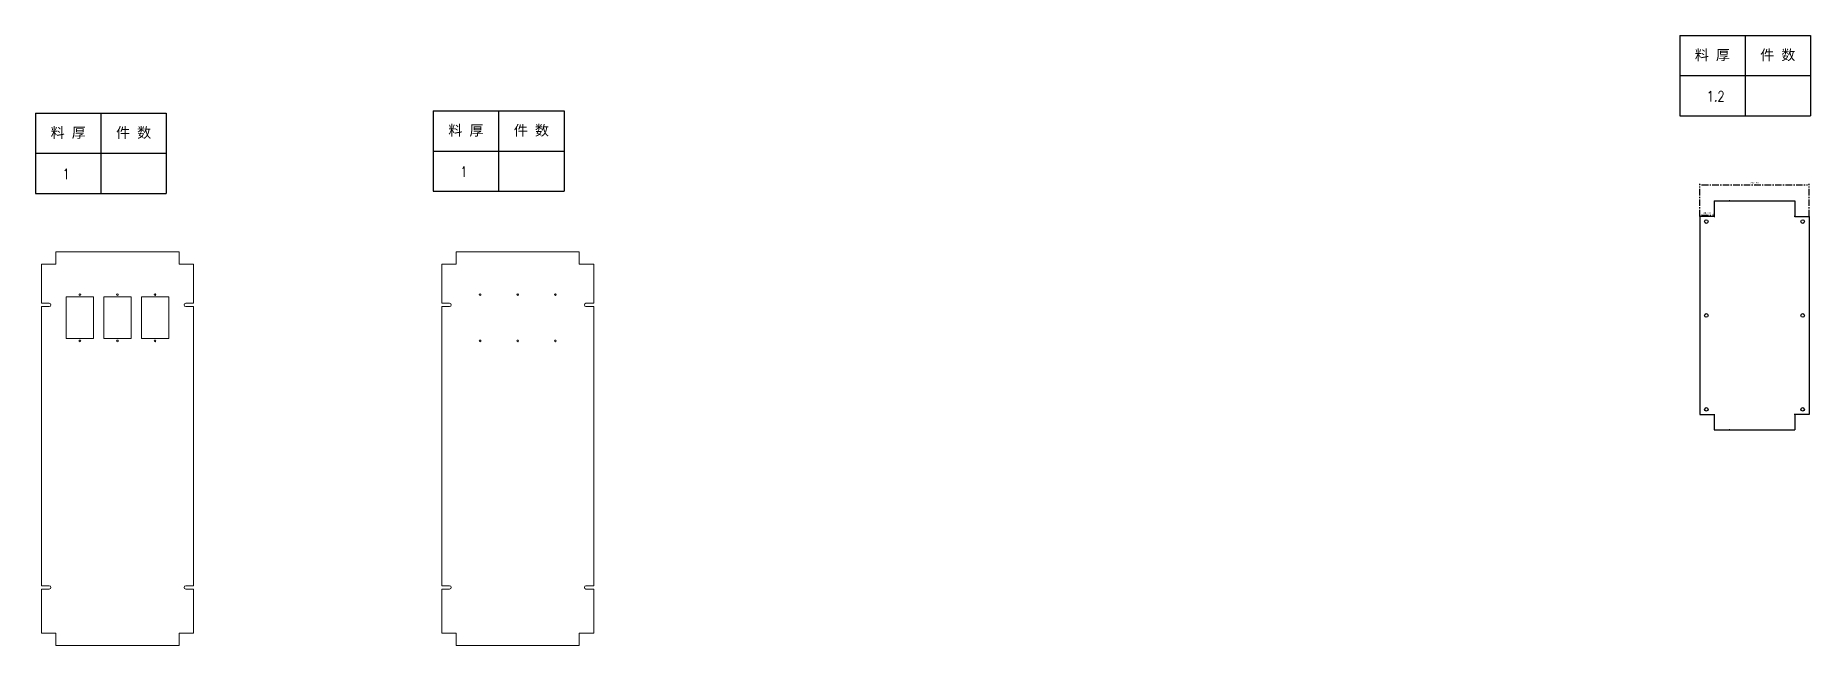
# Model space of a CAD drawing. Header units: millimetres. Extents: x -3862 to 6257, y -4684 to -2127.
# Drawn here: x -1489 to 1957, y -3313 to -2127 of the extents above; entities that cross this region are included whole.
import ezdxf
from ezdxf.enums import TextEntityAlignment as Align

# ---------------------------------------------------------------- set-up
doc = ezdxf.new("R2010")
doc.units = ezdxf.units.MM
doc.header["$PDSIZE"] = -1
doc.linetypes.add('CENTERX2', pattern=[20.32, 12.7, -2.54, 2.54, -2.54])
for name, color, linetype in [('11', 7, 'Continuous'), ('DIM', 3, 'Continuous'), ('中心线', 1, 'CENTERX2')]:
    doc.layers.add(name, color=color, linetype=linetype)
doc.styles.add('DIM', font='romans.shx', dxfattribs={"width": 0.8, "bigfont": 'bigfont.shx'})
doc.dimstyles.new('ISO-25', dxfattribs={"dimtxt": 2.5, "dimasz": 2.5, "dimexe": 1.25, "dimexo": 0.625, "dimtad": 1, "dimtxsty": 'Standard', "dimcen": 2.5, "dimadec": 0, "dimazin": 0, "dimtfac": 1, "dimtmove": 0, "dimatfit": 3, "dimfxl": 0, "dimarcsym": 0})

msp = doc.modelspace()

# ---------------------------------------------------------------- blocks, each defined once
blk = doc.blocks.new('*D622')
at = {"layer": 'Defpoints', "color": 0, "transparency": 16777216}
for p in [(1954.6, -2417.6), (1742, -2478.7), (1954.6, -2478.7)]:
    blk.add_point(p, dxfattribs=at)
at = {"layer": '中心线', "color": 0, "lineweight": -2, "transparency": 16777216}
for p, q in [((1742, -2478.7), (1742, -2415.6)), ((1746.1, -2417.6), (1950.5, -2417.6)), ((1954.6, -2478.7), (1954.6, -2415.6))]:
    blk.add_line(p, q, dxfattribs=at)
at = {"layer": '中心线', "color": 0, "transparency": 16777216}
for points in [[(1746.1, -2416.9), (1746.1, -2418.3), (1742, -2417.6)], [(1950.5, -2416.9), (1950.5, -2418.3), (1954.6, -2417.6)]]:
    blk.add_solid(points, dxfattribs=at)
at = {"layer": '中心线', "color": 0, "transparency": 16777216, "insert": (1848.3, -2414.1), "char_height": 3.5, "attachment_point": 5}
blk.add_mtext('212,60', dxfattribs=at)
blk = doc.blocks.new('*D623')
at = {"layer": 'Defpoints', "color": 0, "transparency": 16777216}
for p in [(1742, -2478.7), (1770, -2476), (1770, -2478.7)]:
    blk.add_point(p, dxfattribs=at)
at = {"layer": '中心线', "color": 0, "lineweight": -2, "transparency": 16777216}
for p, q in [((1742, -2478.7), (1742, -2474)), ((1746.1, -2476), (1765.9, -2476)), ((1770, -2478.7), (1770, -2474))]:
    blk.add_line(p, q, dxfattribs=at)
at = {"layer": '中心线', "color": 0, "transparency": 16777216}
for points in [[(1746.1, -2475.4), (1746.1, -2476.7), (1742, -2476)], [(1765.9, -2475.4), (1765.9, -2476.7), (1770, -2476)]]:
    blk.add_solid(points, dxfattribs=at)
at = {"layer": '中心线', "color": 0, "transparency": 16777216, "insert": (1756, -2472.5), "char_height": 3.5, "attachment_point": 5}
blk.add_mtext('28,00', dxfattribs=at)
blk = doc.blocks.new('*T628')
at = {"color": 0, "linetype": 'ByBlock', "lineweight": -2, "transparency": 16777216}
for p, q in [((0, 0), (127, 0)), ((0, 0), (0, -78)), ((63.5, 0), (63.5, -78)), ((127, 0), (127, -78)), ((0, -39), (127, -39)), ((0, -78), (127, -78))]:
    blk.add_line(p, q, dxfattribs=at)
at = {"color": 0, "transparency": 16777216, "char_height": 10, "width": 60.5, "attachment_point": 5}
for s, insert in [('{\\fSimSun|b0|i0|c134|p2;料 厚}', (31.75, -19.5)), ('{\\fSimSun|b0|i0|c134|p2;件 数}', (95.25, -19.5))]:
    blk.add_mtext(s, dxfattribs=dict(at, insert=insert))
blk = doc.blocks.new('拆图参数')
blk.add_blockref('*T628', (-63.5, 78))
at = {"style": 'DIM', "width": 0.8}
blk.add_attdef('6', text='', height=10, dxfattribs=at).set_placement((-37.1, 18.9), align=Align.MIDDLE_LEFT)
blk.add_attdef('1', text='', height=10, dxfattribs=at).set_placement((36.6, 19.3), align=Align.MIDDLE_CENTER)

# ---------------------------------------------------------------- dimensions: what is measured, and where the dimension line sits
at = {"layer": '中心线', "color": 6}
for base, p2, picture, middle in [((1954.628, -2417.627), (1954.628, -2478.693), '*D622', (1848.328, -2414.062)), ((1770.028, -2476.039), (1770.028, -2478.693), '*D623', (1756.028, -2472.474))]:
    dim = msp.add_linear_dim(base=base, p1=(1742.028, -2478.693), p2=p2, dimstyle='ISO-25', override={"dimtxt": 3.5, "dimasz": 4.08, "dimexe": 2, "dimexo": 0, "dimgap": 1.524, "dimtih": 1, "dimtoh": 1, "dimzin": 0, "dimadec": 2, "dimtzin": 0, "dimarcsym": 1}, dxfattribs=at)
    dim.commit()
    dim.dimension.update_dxf_attribs({"geometry": picture, "text_midpoint": middle})

# ---------------------------------------------------------------- linework, layer by layer
at = {"color": 7, "linetype": 'Continuous', "lineweight": 15}
for p, q in [((-1210.548, -2547.671), (-1449.548, -2547.671)), ((-1449.548, -2547.671), (-1449.548, -2571.671)), ((-1210.548, -2547.671), (-1210.548, -2571.671)), ((-433.391, -2547.671), (-672.391, -2547.671)), ((-672.391, -2547.671), (-672.391, -2571.671)), ((-433.391, -2547.671), (-433.391, -2571.671)), ((-1477.548, -2571.671), (-1477.548, -2647.471)), ((-1449.548, -2571.671), (-1477.548, -2571.671)), ((-1210.548, -2571.671), (-1182.548, -2571.671)), ((-1182.548, -2571.671), (-1182.548, -2647.471)), ((-700.391, -2571.671), (-700.391, -2647.471)), ((-672.391, -2571.671), (-700.391, -2571.671)), ((-433.391, -2571.671), (-405.391, -2571.671)), ((-405.391, -2571.671), (-405.391, -2647.471)), ((-1462.548, -2647.471), (-1477.548, -2647.471)), ((-1429.548, -2635.171), (-1376.548, -2635.171)), ((-1429.548, -2716.171), (-1429.548, -2635.171)), ((-1376.548, -2716.171), (-1376.548, -2635.171)), ((-1356.548, -2716.171), (-1356.548, -2635.171)), ((-1356.548, -2635.171), (-1303.548, -2635.171)), ((-1303.548, -2716.171), (-1303.548, -2635.171)), ((-1230.548, -2635.171), (-1283.548, -2635.171)), ((-1283.548, -2716.171), (-1283.548, -2635.171)), ((-1230.548, -2716.171), (-1230.548, -2635.171)), ((-1197.548, -2647.471), (-1182.548, -2647.471)), ((-685.391, -2647.471), (-700.391, -2647.471)), ((-420.391, -2647.471), (-405.391, -2647.471)), ((-1477.548, -2653.871), (-1477.548, -3196.471)), ((-1462.548, -2653.871), (-1477.548, -2653.871)), ((-1197.548, -2653.871), (-1182.548, -2653.871)), ((-1182.548, -2653.871), (-1182.548, -3196.471)), ((-700.391, -2653.871), (-700.391, -3196.471)), ((-685.391, -2653.871), (-700.391, -2653.871)), ((-420.391, -2653.871), (-405.391, -2653.871)), ((-405.391, -2653.871), (-405.391, -3196.471)), ((-1429.548, -2716.171), (-1376.548, -2716.171)), ((-1356.548, -2716.171), (-1303.548, -2716.171)), ((-1230.548, -2716.171), (-1283.548, -2716.171)), ((-1462.548, -3196.471), (-1477.548, -3196.471)), ((-1477.548, -3202.871), (-1477.548, -3288.671)), ((-1462.548, -3202.871), (-1477.548, -3202.871)), ((-1197.548, -3196.471), (-1182.548, -3196.471)), ((-1197.548, -3202.871), (-1182.548, -3202.871)), ((-1182.548, -3202.871), (-1182.548, -3288.671)), ((-685.391, -3196.471), (-700.391, -3196.471)), ((-700.391, -3202.871), (-700.391, -3288.671)), ((-685.391, -3202.871), (-700.391, -3202.871)), ((-420.391, -3196.471), (-405.391, -3196.471)), ((-420.391, -3202.871), (-405.391, -3202.871)), ((-405.391, -3202.871), (-405.391, -3288.671)), ((-1449.548, -3288.671), (-1477.548, -3288.671)), ((-1449.548, -3312.671), (-1449.548, -3288.671)), ((-1210.548, -3312.671), (-1210.548, -3288.671)), ((-1210.548, -3288.671), (-1182.548, -3288.671)), ((-672.391, -3288.671), (-700.391, -3288.671)), ((-672.391, -3312.671), (-672.391, -3288.671)), ((-433.391, -3288.671), (-405.391, -3288.671)), ((-433.391, -3312.671), (-433.391, -3288.671)), ((-1210.548, -3312.671), (-1449.548, -3312.671)), ((-433.391, -3312.671), (-672.391, -3312.671))]:
    msp.add_line(p, q, dxfattribs=at)
for centre in [(-1403.048, -2630.671), (-1330.048, -2630.671), (-1257.048, -2630.671), (-625.891, -2630.671), (-552.891, -2630.671), (-479.891, -2630.671), (-1403.048, -2720.671), (-1330.048, -2720.671), (-1257.048, -2720.671), (-625.891, -2720.671), (-552.891, -2720.671), (-479.891, -2720.671)]:
    msp.add_circle(centre, 1.6, dxfattribs=at)
for centre, start, end in [((-1462.548, -2650.671), 270, 90), ((-1197.548, -2650.671), 90, 270), ((-685.391, -2650.671), 270, 90), ((-420.391, -2650.671), 90, 270), ((-1462.548, -3199.671), 270, 90), ((-1197.548, -3199.671), 90, 270), ((-685.391, -3199.671), 270, 90), ((-420.391, -3199.671), 90, 270)]:
    msp.add_arc(centre, 3.2, start, end, dxfattribs=at)
at = {"layer": '11', "color": 7, "linetype": 'Continuous', "lineweight": 25, "ltscale": 2}
for p, q in [((1742.028, -2478.693), (1742.028, -2863.693)), ((1770.028, -2478.693), (1742.028, -2478.693)), ((1770.028, -2448.693), (1926.628, -2448.693)), ((1770.028, -2448.693), (1770.028, -2478.693)), ((1770.028, -2478.693), (1771.028, -2478.693)), ((1800.194, -2448.693), (1799.079, -2448.693)), ((1800.194, -2448.693), (1800.328, -2448.693)), ((1800.328, -2448.693), (1801.028, -2448.693)), ((1895.628, -2448.693), (1896.328, -2448.693)), ((1896.328, -2448.693), (1896.461, -2448.693)), ((1896.461, -2448.693), (1897.577, -2448.693)), ((1926.628, -2478.693), (1925.628, -2478.693)), ((1926.628, -2448.693), (1926.628, -2478.693)), ((1926.628, -2478.693), (1954.628, -2478.693)), ((1954.628, -2478.693), (1954.628, -2863.693)), ((1742.028, -2863.693), (1770.028, -2863.693)), ((1770.028, -2863.693), (1770.028, -2893.693)), ((1770.028, -2863.693), (1771.028, -2863.693)), ((1770.028, -2893.693), (1926.628, -2893.693)), ((1800.194, -2893.693), (1799.079, -2893.693)), ((1800.194, -2893.693), (1800.328, -2893.693)), ((1800.328, -2893.693), (1801.028, -2893.693)), ((1895.628, -2893.693), (1896.328, -2893.693)), ((1896.328, -2893.693), (1896.461, -2893.693)), ((1896.461, -2893.693), (1897.577, -2893.693)), ((1926.628, -2863.693), (1925.628, -2863.693)), ((1954.628, -2863.693), (1926.628, -2863.693)), ((1926.628, -2863.693), (1926.628, -2893.693))]:
    msp.add_line(p, q, dxfattribs=at)
for centre in [(1754.728, -2488.693), (1941.928, -2488.693), (1754.728, -2671.193), (1941.928, -2671.193), (1754.728, -2853.693), (1941.928, -2853.693)]:
    msp.add_circle(centre, 3.5, dxfattribs=at)

# ---------------------------------------------------------------- block references
at = {"layer": 'DIM', "color": 6}
ref = msp.add_blockref('拆图参数', (1830.07, -2283.068), dxfattribs=dict(at, xscale=2, yscale=2, zscale=2))
ref.add_attrib('6', '1.2', dxfattribs={"layer": '0', "height": 20, "style": 'DIM', "width": 0.8}).set_placement((1755.807, -2245.244), align=Align.MIDDLE_LEFT)
ref = msp.add_blockref('拆图参数', (-589.964, -2429.62), dxfattribs=dict(at, xscale=2, yscale=2, zscale=2))
ref.add_attrib('6', '1', dxfattribs={"layer": '0', "height": 20, "style": 'DIM', "width": 0.8}).set_placement((-664.227, -2391.796), align=Align.MIDDLE_LEFT)
ref = msp.add_blockref('拆图参数', (-1362.202, -2433.98), dxfattribs=dict(at, xscale=2, yscale=2, zscale=2))
ref.add_attrib('6', '1', dxfattribs={"layer": '0', "height": 20, "style": 'DIM', "width": 0.8}).set_placement((-1436.465, -2396.156), align=Align.MIDDLE_LEFT)

msp.set_redraw_order([(e.dxf.handle, doc.entitydb.next_handle()) for e in msp.query("TEXT MTEXT ATTDEF DIMENSION ARC_DIMENSION")])  # texts and dimensions are drawn at this point

doc.saveas('drawing.dxf')
